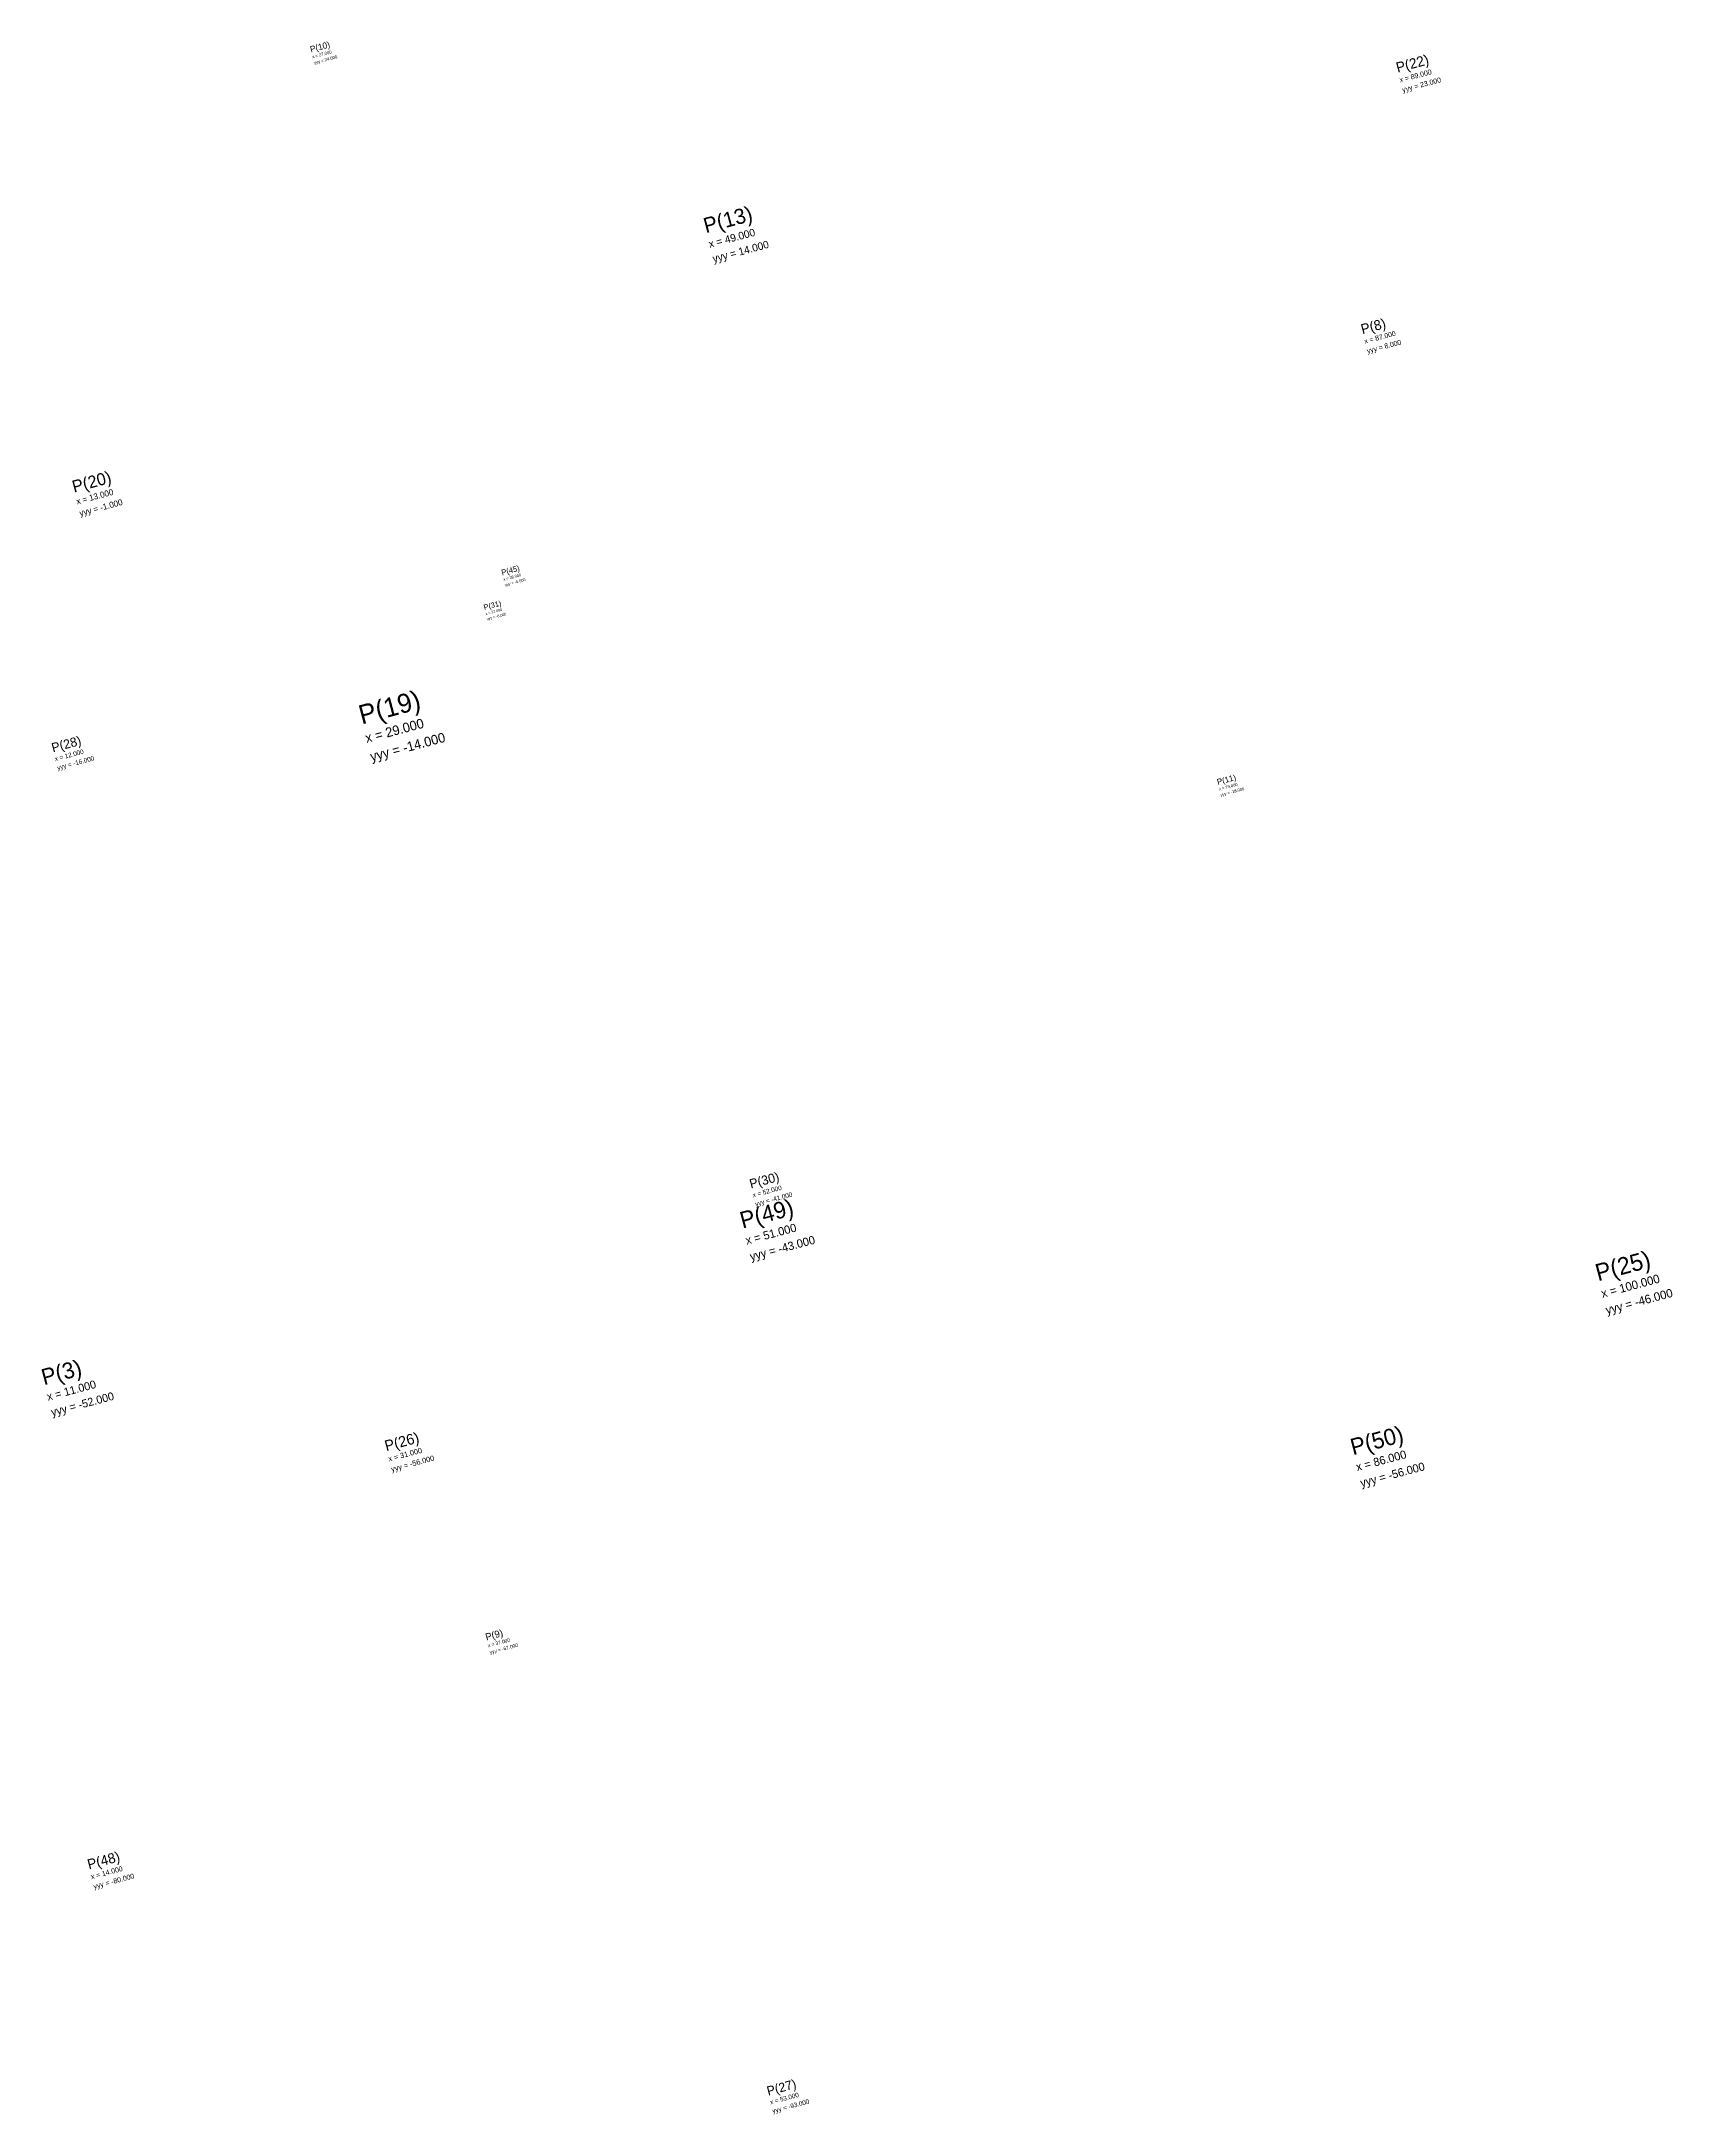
# Model space of a CAD drawing. Header units: metres. Extents: x -89 to 105, y -95 to 101.
# Drawn here: x 12 to 105.5, y -94.5 to 24.4 of the extents above; entities that cross this region are included whole.
import ezdxf

# ---------------------------------------------------------------- set-up
doc = ezdxf.new("R2010")
doc.units = ezdxf.units.M

# ---------------------------------------------------------------- blocks, each defined once
blk = doc.blocks.new('FLAG')
at = {"color": 3}
blk.add_attdef('NAME', (0.5, -0.5), '', height=0.5, dxfattribs=at)
at = {"color": 4}
for tag, p in [('XPOS', (0.5, -1)), ('YPOS', (0.5, -1.5))]:
    blk.add_attdef(tag, p, '', height=0.25, dxfattribs=at)

msp = doc.modelspace()

# ---------------------------------------------------------------- block references
at = {"rotation": 15}
for p, xscale, yscale, zscale, values in [((27, 24), 0.7077743834761288, 0.7077743834761288, 0.7077743834761288, {'NAME': 'P(10)', 'XPOS': 'x = 27.000', 'YPOS': 'yyy = 24.000'}), ((89, 23), 1.1662013545541323, 1.1662013545541323, 1.1662013545541323, {'NAME': 'P(22)', 'XPOS': 'x = 89.000', 'YPOS': 'yyy = 23.000'}), ((49, 14), 1.739977311721528, 1.739977311721528, 1.739977311721528, {'NAME': 'P(13)', 'XPOS': 'x = 49.000', 'YPOS': 'yyy = 14.000'}), ((87, 8), 1.1395158778719363, 1.1395158778719363, 1.1395158778719363, {'NAME': 'P(8)', 'XPOS': 'x = 87.000', 'YPOS': 'yyy = 8.000'}), ((13, -1), 1.390746870392543, 1.390746870392543, 1.390746870392543, {'NAME': 'P(20)', 'XPOS': 'x = 13.000', 'YPOS': 'yyy = -1.000'}), ((38, -6), 0.6470616143910706, 0.6470616143910706, 0.6470616143910706, {'NAME': 'P(45)', 'XPOS': 'x = 38.000', 'YPOS': 'yyy = -6.000'}), ((37, -8), 0.6095462107446963, 0.6095462107446963, 0.6095462107446963, {'NAME': 'P(31)', 'XPOS': 'x = 37.000', 'YPOS': 'yyy = -8.000'}), ((29, -14), 2.192650116761692, 2.192650116761692, 2.192650116761692, {'NAME': 'P(19)', 'XPOS': 'x = 29.000', 'YPOS': 'yyy = -14.000'}), ((12, -16), 1.0523640801853436, 1.0523640801853436, 1.0523640801853436, {'NAME': 'P(28)', 'XPOS': 'x = 12.000', 'YPOS': 'yyy = -16.000'}), ((79, -18), 0.674562193800468, 0.674562193800468, 0.674562193800468, {'NAME': 'P(11)', 'XPOS': 'x = 79.000', 'YPOS': 'yyy = -18.000'}), ((52, -41), 1.0565221362226211, 1.0565221362226211, 1.0565221362226211, {'NAME': 'P(30)', 'XPOS': 'x = 52.000', 'YPOS': 'yyy = -41.000'}), ((51, -43), 1.9049556529248508, 1.9049556529248508, 1.9049556529248508, {'NAME': 'P(49)', 'XPOS': 'x = 51.000', 'YPOS': 'yyy = -43.000'}), ((100, -46), 1.960613888352081, 1.960613888352081, 1.960613888352081, {'NAME': 'P(25)', 'XPOS': 'x = 100.000', 'YPOS': 'yyy = -46.000'}), ((11, -52), 1.8393774105945175, 1.8393774105945175, 1.8393774105945175, {'NAME': 'P(3)', 'XPOS': 'x = 11.000', 'YPOS': 'yyy = -52.000'}), ((31, -56), 1.2249485623798866, 1.2249485623798866, 1.2249485623798866, {'NAME': 'P(26)', 'XPOS': 'x = 31.000', 'YPOS': 'yyy = -56.000'}), ((86, -56), 1.88537313182616, 1.88537313182616, 1.88537313182616, {'NAME': 'P(50)', 'XPOS': 'x = 86.000', 'YPOS': 'yyy = -56.000'}), ((37, -67), 0.8039595476875632, 0.8039595476875632, 0.8039595476875632, {'NAME': 'P(9)', 'XPOS': 'x = 37.000', 'YPOS': 'yyy = -67.000'}), ((14, -80), 1.1556245164044945, 1.1556245164044945, 1.1556245164044945, {'NAME': 'P(48)', 'XPOS': 'x = 14.000', 'YPOS': 'yyy = -80.000'}), ((53, -93), 1.0465097192553252, 1.0465097192553252, 1.0465097192553252, {'NAME': 'P(27)', 'XPOS': 'x = 53.000', 'YPOS': 'yyy = -93.000'})]:
    msp.add_blockref('FLAG', p, dxfattribs=dict(at, xscale=xscale, yscale=yscale, zscale=zscale)).add_auto_attribs(values)

doc.saveas('drawing.dxf')
